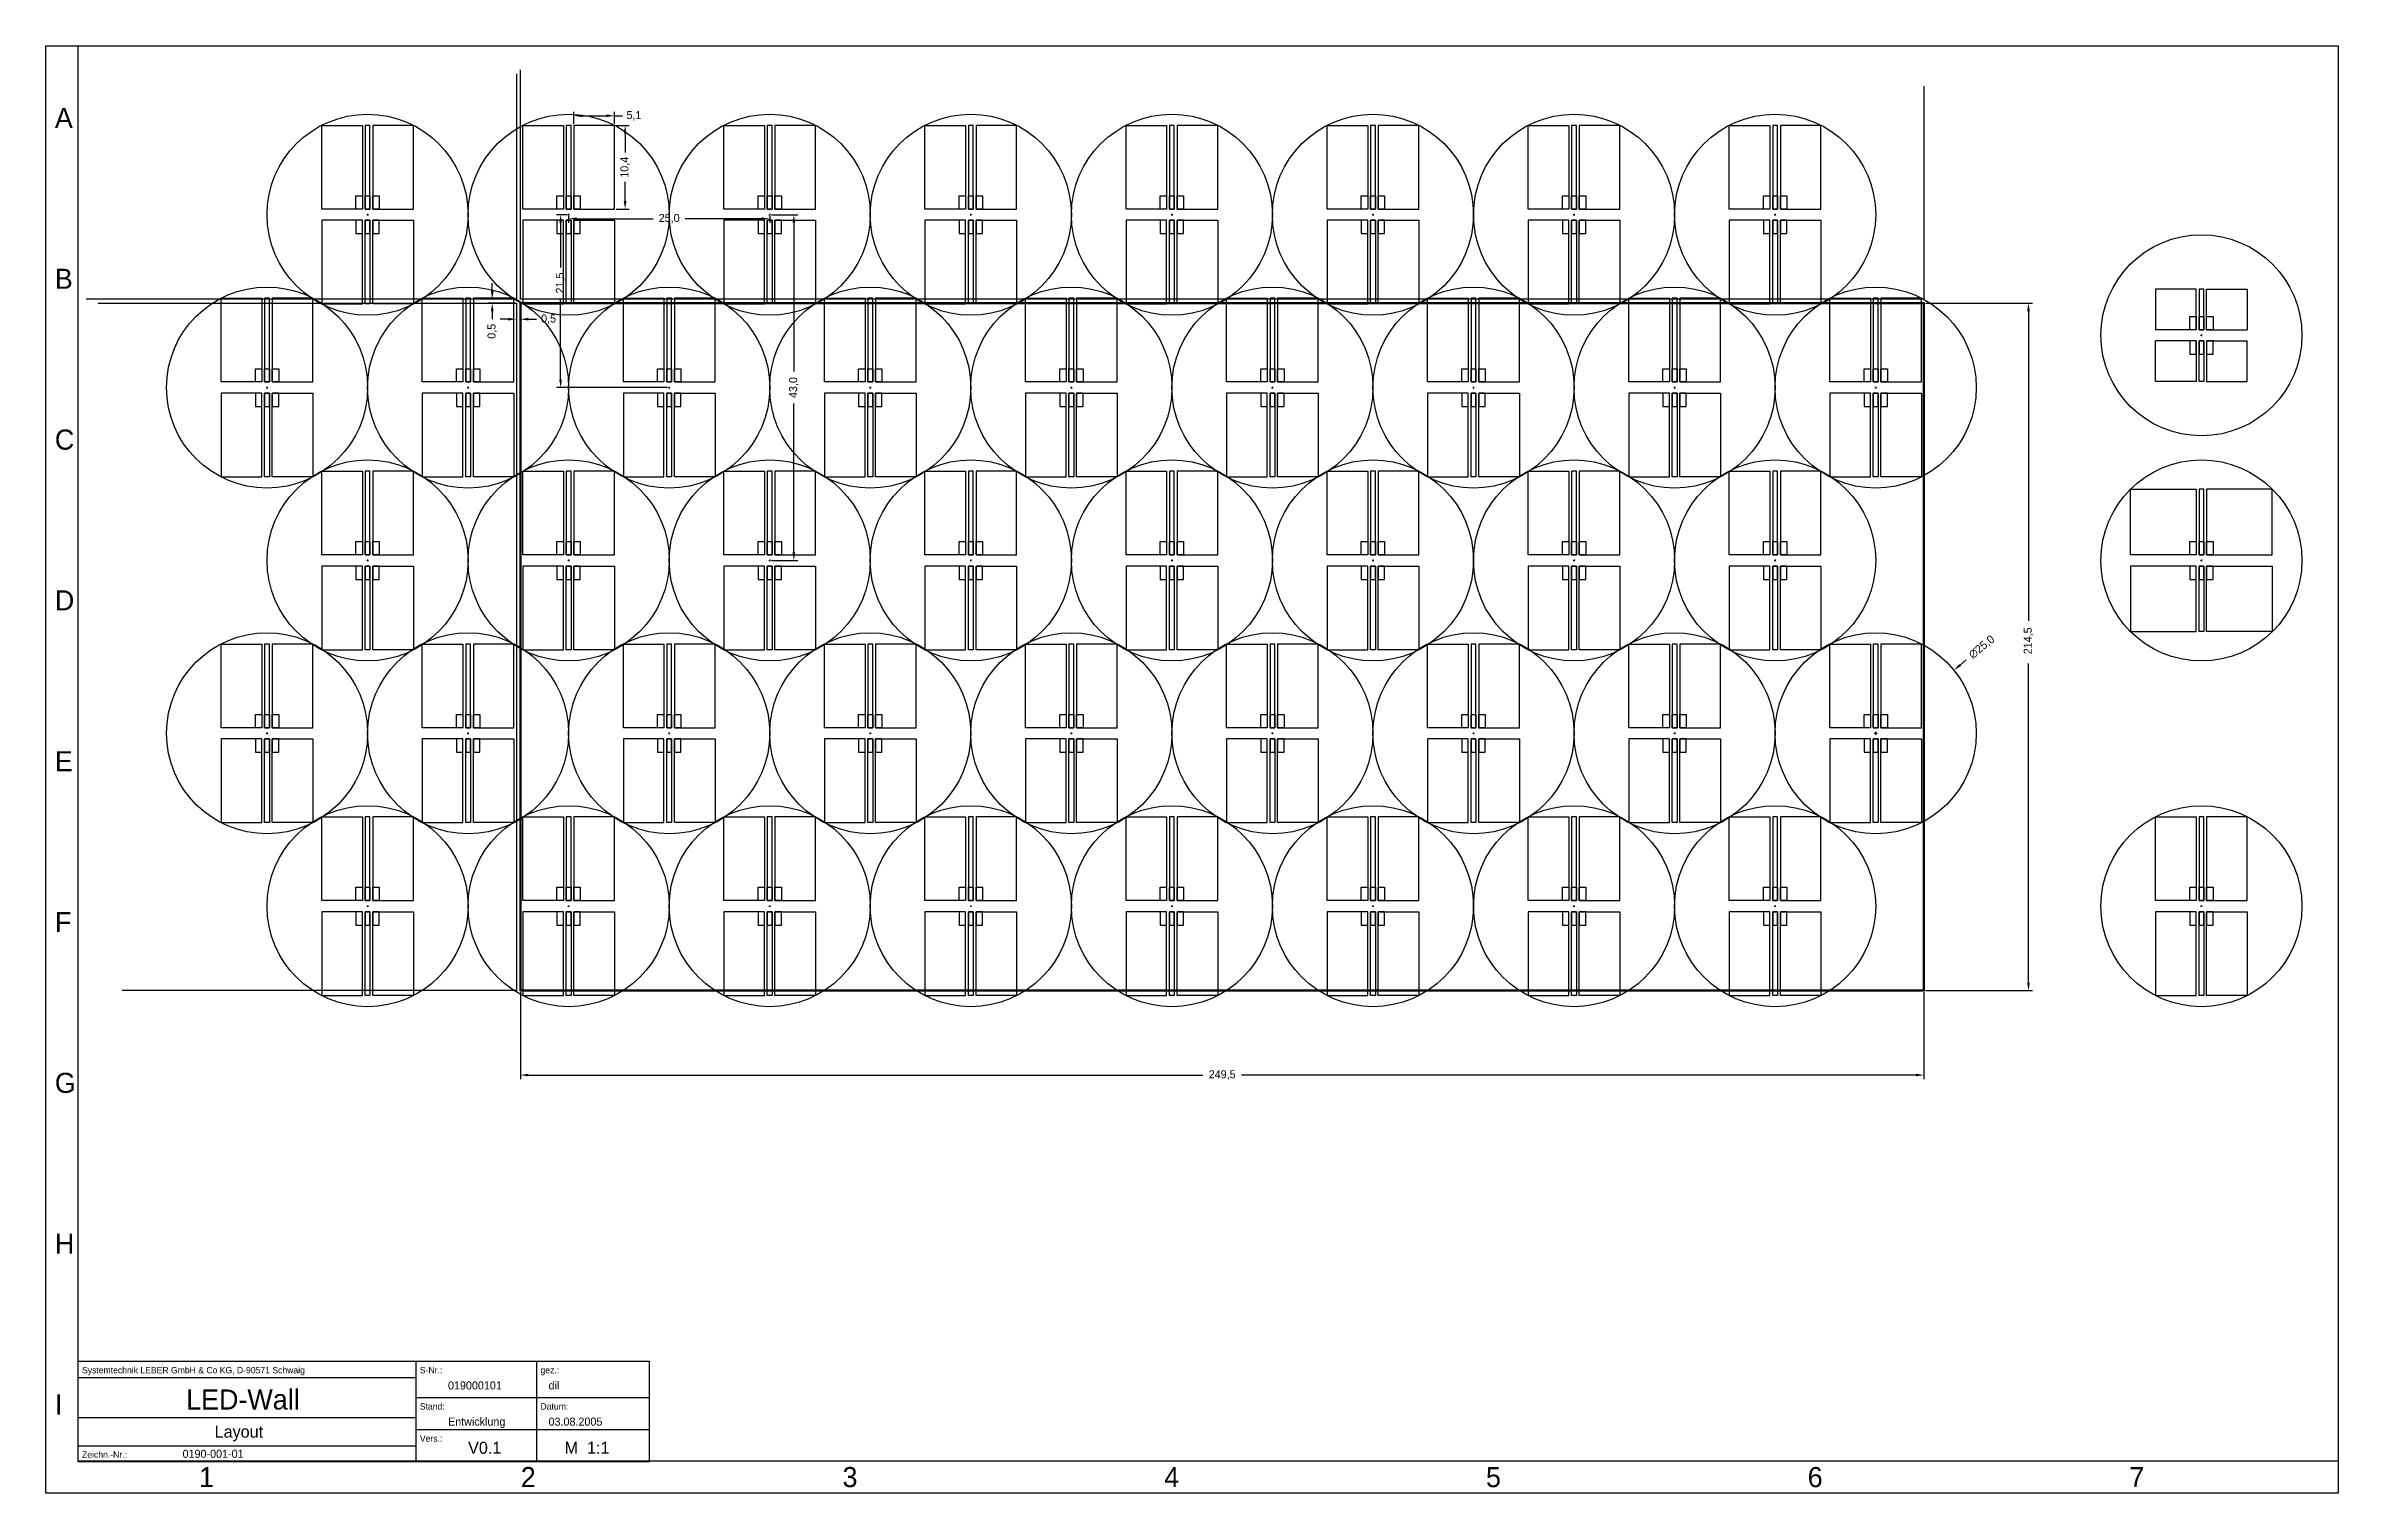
# Model space of a CAD drawing. Extents: x 1705 to 2425, y 722 to 1043.
# Drawn here: x 1704.6 to 1989.6, y 721.9 to 901.9 of the extents above; entities that cross this region are included whole.
import ezdxf
from ezdxf.enums import TextEntityAlignment as Align

# ---------------------------------------------------------------- set-up
doc = ezdxf.new("R2010")
doc.units = 0
doc.header["$LTSCALE"] = 0.2
doc.layers.get('Defpoints').update_dxf_attribs({"linetype": 'CONTINUOUS'})
for name, color, linetype in [('Bemassung', 5, 'CONTINUOUS'), ('Layout', 7, 'CONTINUOUS'), ('Platine', 6, 'CONTINUOUS'), ('RAHMEN', 5, 'CONTINUOUS')]:
    doc.layers.add(name, color=color, linetype=linetype)
doc.dimstyles.get("Standard").update_dxf_attribs({"dimtxt": 1, "dimasz": 1, "dimexe": 0.5, "dimexo": 0.2, "dimgap": 0.5, "dimtad": 0, "dimdec": 1, "dimzin": 0, "dimtxsty": 'Standard', "dimcen": 0.2, "dimadec": 1, "dimazin": 0, "dimtfac": 1, "dimtdec": 1, "dimtofl": 0, "dimtmove": 0, "dimatfit": 3, "dimfxl": 0, "dimtolj": 1, "dimtzin": 0, "dimarcsym": 0})

msp = doc.modelspace()

# ---------------------------------------------------------------- texts
at = {"layer": 'Bemassung', "insert": (1951.1, 827.9), "char_height": 1, "attachment_point": 5, "rotation": 90}
msp.add_mtext('214,5', dxfattribs=at)
at = {"layer": 'Bemassung', "insert": (1850.85, 773.9), "char_height": 1, "attachment_point": 5}
msp.add_mtext('249,5', dxfattribs=at)

# ---------------------------------------------------------------- blocks, each defined once
blk = doc.blocks.new('Schrift_N')
at = {"layer": 'RAHMEN'}
for p, q in [((41.87, 12.5), (41.87, 0)), ((56.87, 12.5), (56.87, 0)), ((-0.13, 10.5), (41.87, 10.5)), ((41.87, 8), (70.87, 8)), ((-0.13, 5.5), (41.87, 5.5)), ((41.87, 4), (70.87, 4)), ((-0.13, 2), (41.87, 2))]:
    blk.add_line(p, q, dxfattribs=at)
blk.add_lwpolyline([(-0.13, 12.5), (70.87, 12.5), (70.87, 0), (-0.13, 0)], close=True, dxfattribs=at)
for s, p in [('Systemtechnik LEBER GmbH & Co KG, D-90571 Schwaig', (0.37, 11)), ('S-Nr.:', (42.37, 11)), ('gez.:', (57.37, 11)), ('Stand:', (42.37, 6.5)), ('Datum:', (57.37, 6.5)), ('Vers.:', (42.37, 2.5)), ('Zeichn.-Nr.:', (0.37, 0.5))]:
    blk.add_text(s, height=0.8, dxfattribs=at).set_placement(p)
for tag, height, p in [('PROJEKT', 2.5, (20.37, 6.5)), ('BEZEICHNUNG', 1.5, (19.87, 3))]:
    blk.add_attdef(tag, text='', height=height, dxfattribs=at).set_placement(p, align=Align.CENTER)
for tag, p, height in [('SACHNUMMER', (45.87, 9), 1), ('BEARBEITER', (58.37, 9), 1), ('STAND', (45.87, 4.5), 1), ('DATUM', (58.37, 4.5), 1), ('ZEICHNG.-NR', (12.87, 0.5), 1), ('VERS', (48.37, 1), 1.5), ('MASST', (60.37, 1), 1.5)]:
    blk.add_attdef(tag, p, '', height=height, dxfattribs=at)
blk = doc.blocks.new('RAHMEN4Q')
at = {"layer": 'RAHMEN'}
for p, q in [((0, 180), (285, 180)), ((0, 0), (0, 180)), ((4, 4), (4, 180)), ((285, 180), (285, 0)), ((285, 4), (4, 4)), ((285, 0), (0, 0))]:
    blk.add_line(p, q, dxfattribs=at)
for s, p in [('A', (1.12, 169.78)), ('B', (1.12, 149.78)), ('C', (1.12, 129.78)), ('D', (1.12, 109.78)), ('E', (1.12, 89.78)), ('F', (1.12, 69.78)), ('G', (1.12, 49.78)), ('H', (1.12, 29.78)), ('I', (1.12, 9.78)), ('1', (19.05, 0.75)), ('2', (59.05, 0.75)), ('3', (99.05, 0.75)), ('4', (139.05, 0.75)), ('5', (179.05, 0.75)), ('6', (219.05, 0.75)), ('7', (259.05, 0.75))]:
    blk.add_text(s, height=2.5, dxfattribs=at).set_placement(p)
blk = doc.blocks.new('*D3')
at = {"layer": 'Bemassung', "color": 0, "lineweight": -2}
for p, q in [((1769.6, 880.7), (1769.6, 879.9)), ((1794.6, 880.7), (1794.6, 879.9)), ((1770.6, 880.4), (1780.1, 880.4)), ((1793.6, 880.4), (1784.1, 880.4))]:
    blk.add_line(p, q, dxfattribs=at)
at = {"layer": 'Bemassung', "color": 0}
for points in [[(1770.6, 880.57), (1770.6, 880.23), (1769.6, 880.4)], [(1793.6, 880.57), (1793.6, 880.23), (1794.6, 880.4)]]:
    blk.add_solid(points, dxfattribs=at)
at = {"layer": 'Defpoints', "color": 0}
for p in [(1769.6, 880.9), (1794.6, 880.9), (1794.6, 880.4)]:
    blk.add_point(p, dxfattribs=at)
at = {"layer": 'Bemassung', "color": 0, "insert": (1782.1, 880.4), "char_height": 1, "attachment_point": 5}
blk.add_mtext('\\A1;25,0', dxfattribs=at)
blk = doc.blocks.new('*D4')
at = {"layer": 'Bemassung', "color": 0, "lineweight": -2}
for p, q in [((1769.4, 880.9), (1768.1, 880.9)), ((1768.6, 879.9), (1768.6, 874.32)), ((1768.6, 860.4), (1768.6, 870.48)), ((1781.9, 859.4), (1768.1, 859.4))]:
    blk.add_line(p, q, dxfattribs=at)
at = {"layer": 'Bemassung', "color": 0}
for points in [[(1768.43, 879.9), (1768.77, 879.9), (1768.6, 880.9)], [(1768.43, 860.4), (1768.77, 860.4), (1768.6, 859.4)]]:
    blk.add_solid(points, dxfattribs=at)
at = {"layer": 'Defpoints', "color": 0}
for p in [(1769.6, 880.9), (1768.6, 859.4), (1782.1, 859.4)]:
    blk.add_point(p, dxfattribs=at)
at = {"layer": 'Bemassung', "color": 0, "insert": (1768.6, 872.4), "char_height": 1, "attachment_point": 5, "rotation": 90}
blk.add_mtext('\\A1;21,5', dxfattribs=at)
blk = doc.blocks.new('*D5')
at = {"layer": 'Bemassung', "color": 0, "lineweight": -2}
for p, q in [((1775.5, 892), (1777.12, 892)), ((1776.62, 891), (1776.62, 888.63)), ((1776.62, 882.6), (1776.62, 884.97)), ((1775.5, 881.6), (1777.12, 881.6))]:
    blk.add_line(p, q, dxfattribs=at)
at = {"layer": 'Bemassung', "color": 0}
for points in [[(1776.45, 891), (1776.79, 891), (1776.62, 892)], [(1776.45, 882.6), (1776.79, 882.6), (1776.62, 881.6)]]:
    blk.add_solid(points, dxfattribs=at)
at = {"layer": 'Defpoints', "color": 0}
for p in [(1775.3, 892), (1776.62, 892), (1775.3, 881.6)]:
    blk.add_point(p, dxfattribs=at)
at = {"layer": 'Bemassung', "color": 0, "insert": (1776.62, 886.8), "char_height": 1, "attachment_point": 5, "rotation": 90}
blk.add_mtext('\\A1;10,4', dxfattribs=at)
blk = doc.blocks.new('*D6')
at = {"layer": 'Bemassung', "color": 0, "lineweight": -2}
for p, q in [((1770.25, 892.2), (1770.25, 893.7)), ((1771.25, 893.2), (1774.3, 893.2)), ((1775.3, 892.2), (1775.3, 893.7)), ((1775.3, 893.2), (1776.3, 893.2))]:
    blk.add_line(p, q, dxfattribs=at)
at = {"layer": 'Bemassung', "color": 0}
for points in [[(1771.25, 893.37), (1771.25, 893.04), (1770.25, 893.2)], [(1774.3, 893.37), (1774.3, 893.04), (1775.3, 893.2)]]:
    blk.add_solid(points, dxfattribs=at)
at = {"layer": 'Defpoints', "color": 0}
for p in [(1775.3, 893.2), (1770.25, 892), (1775.3, 892)]:
    blk.add_point(p, dxfattribs=at)
at = {"layer": 'Bemassung', "color": 0, "insert": (1777.72, 893.2), "char_height": 1, "attachment_point": 5}
blk.add_mtext('\\A1;5,1', dxfattribs=at)
blk = doc.blocks.new('*D7')
at = {"layer": 'Bemassung', "color": 0, "lineweight": -2}
for p, q in [((1794.8, 880.9), (1798.1, 880.9)), ((1797.6, 879.9), (1797.6, 861.4)), ((1797.6, 838.9), (1797.6, 857.4)), ((1794.8, 837.9), (1798.1, 837.9))]:
    blk.add_line(p, q, dxfattribs=at)
at = {"layer": 'Bemassung', "color": 0}
for points in [[(1797.43, 879.9), (1797.77, 879.9), (1797.6, 880.9)], [(1797.43, 838.9), (1797.77, 838.9), (1797.6, 837.9)]]:
    blk.add_solid(points, dxfattribs=at)
at = {"layer": 'Defpoints', "color": 0}
for p in [(1794.6, 880.9), (1794.6, 837.9), (1797.6, 837.9)]:
    blk.add_point(p, dxfattribs=at)
at = {"layer": 'Bemassung', "color": 0, "insert": (1797.6, 859.4), "char_height": 1, "attachment_point": 5, "rotation": 90}
blk.add_mtext('\\A1;43,0', dxfattribs=at)
blk = doc.blocks.new('*D8')
at = {"layer": 'Bemassung', "color": 0, "lineweight": -2}
for p, q in [((1763.1, 869.7), (1763.1, 867.4)), ((1763.6, 869.7), (1763.6, 867.4)), ((1762.1, 867.9), (1761.1, 867.9)), ((1764.6, 867.9), (1765.6, 867.9))]:
    blk.add_line(p, q, dxfattribs=at)
at = {"layer": 'Bemassung', "color": 0}
for points in [[(1762.1, 868.07), (1762.1, 867.73), (1763.1, 867.9)], [(1764.6, 868.07), (1764.6, 867.73), (1763.6, 867.9)]]:
    blk.add_solid(points, dxfattribs=at)
at = {"layer": 'Defpoints', "color": 0}
for p in [(1763.1, 869.9), (1763.6, 869.9), (1763.6, 867.9)]:
    blk.add_point(p, dxfattribs=at)
at = {"layer": 'Bemassung', "color": 0, "insert": (1767.1, 867.9), "char_height": 1, "attachment_point": 5}
blk.add_mtext('\\A1;0,5', dxfattribs=at)
blk = doc.blocks.new('*D9')
at = {"layer": 'Bemassung', "color": 0, "lineweight": -2}
for p, q in [((1760.1, 871.4), (1760.1, 872.4)), ((1762.9, 870.4), (1759.6, 870.4)), ((1762.9, 869.9), (1759.6, 869.9)), ((1760.1, 868.9), (1760.1, 867.9))]:
    blk.add_line(p, q, dxfattribs=at)
at = {"layer": 'Bemassung', "color": 0}
for points in [[(1759.93, 871.4), (1760.27, 871.4), (1760.1, 870.4)], [(1759.93, 868.9), (1760.27, 868.9), (1760.1, 869.9)]]:
    blk.add_solid(points, dxfattribs=at)
at = {"layer": 'Defpoints', "color": 0}
for p in [(1760.1, 869.9), (1763.1, 870.4), (1763.1, 869.9)]:
    blk.add_point(p, dxfattribs=at)
at = {"layer": 'Bemassung', "color": 0, "insert": (1760.1, 866.4), "char_height": 1, "attachment_point": 5, "rotation": 90}
blk.add_mtext('\\A1;0,5', dxfattribs=at)
blk = doc.blocks.new('*D10')
at = {"layer": 'Bemassung', "color": 0, "lineweight": -2}
for p, q in [((1943.37, 825.52), (1942.59, 824.89)), ((1931.9, 816.4), (1932.3, 816.4)), ((1932.1, 816.2), (1932.1, 816.6))]:
    blk.add_line(p, q, dxfattribs=at)
at = {"layer": 'Bemassung', "color": 0}
blk.add_solid([(1942.49, 825.02), (1942.7, 824.76), (1941.82, 824.26)], dxfattribs=at)
at = {"layer": 'Defpoints', "color": 0}
for p in [(1941.82, 824.26), (1922.38, 808.54)]:
    blk.add_point(p, dxfattribs=at)
at = {"layer": 'Bemassung', "color": 0, "insert": (1945.31, 827.1), "char_height": 1, "attachment_point": 5, "rotation": 38.991}
blk.add_mtext('\\A1;∅25,0', dxfattribs=at)

# ---------------------------------------------------------------- dimensions: what is measured, and where the dimension line sits
at = {"layer": 'Bemassung', "color": 5}
for base, p1, p2, picture, middle in [((1775.3, 893.20334643), (1770.25, 892), (1775.3, 892), '*D6', (1777.71666667, 893.20334643)), ((1794.6, 880.4), (1769.6, 880.9), (1794.6, 880.9), '*D3', (1782.1, 880.4)), ((1763.6, 867.9), (1763.1, 869.9), (1763.6, 869.9), '*D8', (1767.1, 867.9))]:
    dim = msp.add_linear_dim(base=base, p1=p1, p2=p2, dimstyle='Standard', dxfattribs=at)
    dim.commit()
    dim.dimension.update_dxf_attribs({"geometry": picture, "text_midpoint": middle})
for base, p1, p2, picture, middle in [((1776.62, 892), (1775.3, 881.6), (1775.3, 892), '*D5', (1776.62, 886.8)), ((1797.6, 837.9), (1794.6, 880.9), (1794.6, 837.9), '*D7', (1797.6, 859.4)), ((1760.1, 869.9), (1763.1, 870.4), (1763.1, 869.9), '*D9', (1760.1, 866.4))]:
    dim = msp.add_linear_dim(base=base, p1=p1, p2=p2, angle=90, dimstyle='Standard', dxfattribs=at)
    dim.commit()
    dim.dimension.update_dxf_attribs({"geometry": picture, "text_midpoint": middle})
dim = msp.add_linear_dim(base=(1768.6, 859.4), p1=(1769.6, 880.9), p2=(1782.1, 859.4), angle=90, dimstyle='Standard', dxfattribs=at)
dim.commit()
dim.dimension.update_dxf_attribs({"geometry": '*D4', "text_midpoint": (1768.6, 872.4), "dimtype": 160})
dim = msp.add_diameter_dim_2p(p1=(1922.38, 808.54), p2=(1941.82, 824.26), dimstyle='Standard', dxfattribs=at)
dim.commit()
dim.dimension.update_dxf_attribs({"geometry": '*D10', "text_midpoint": (1945.31, 827.1)})

# ---------------------------------------------------------------- linework, layer by layer
at = {"layer": 'Bemassung'}
for p, q in [((1938.3, 869.9), (1951.6, 869.9)), ((1951.1, 868.9), (1951.1, 830.4)), ((1951.1, 785.4), (1951.1, 825.07)), ((1763.6, 784.2), (1763.6, 773.4)), ((1938.1, 784.2), (1938.1, 773.4)), ((1938.3, 784.4), (1951.6, 784.4)), ((1764.6, 773.9), (1848.43, 773.9)), ((1937.1, 773.9), (1853.27, 773.9))]:
    msp.add_line(p, q, dxfattribs=at)
for centre in [(1744.6, 880.9), (1769.6, 880.9), (1794.6, 880.9), (1819.6, 880.9), (1844.6, 880.9), (1869.6, 880.9), (1894.6, 880.9), (1919.6, 880.9), (1972.6, 865.9), (1732.1, 859.4), (1757.1, 859.4), (1782.1, 859.4), (1807.1, 859.4), (1832.1, 859.4), (1857.1, 859.4), (1882.1, 859.4), (1907.1, 859.4), (1932.1, 859.4), (1744.6, 837.9), (1769.6, 837.9), (1794.6, 837.9), (1819.6, 837.9), (1844.6, 837.9), (1869.6, 837.9), (1894.6, 837.9), (1919.6, 837.9), (1972.6, 837.9), (1732.1, 816.4), (1757.1, 816.4), (1782.1, 816.4), (1807.1, 816.4), (1832.1, 816.4), (1857.1, 816.4), (1882.1, 816.4), (1907.1, 816.4), (1932.1, 816.4), (1744.6, 794.9), (1769.6, 794.9), (1794.6, 794.9), (1819.6, 794.9), (1844.6, 794.9), (1869.6, 794.9), (1894.6, 794.9), (1919.6, 794.9), (1972.6, 794.9)]:
    msp.add_circle(centre, 12.5, dxfattribs=at)
for points in [[(1950.93, 868.9), (1951.27, 868.9), (1951.1, 869.9)], [(1950.93, 785.4), (1951.27, 785.4), (1951.1, 784.4)], [(1764.6, 774.07), (1764.6, 773.73), (1763.6, 773.9)], [(1937.1, 774.07), (1937.1, 773.73), (1938.1, 773.9)]]:
    msp.add_solid(points, dxfattribs=at)
at = {"layer": 'Layout'}
for p, q in [((1744.5, 880.9), (1744.7, 880.9)), ((1744.6, 881), (1744.6, 880.8)), ((1769.5, 880.9), (1769.7, 880.9)), ((1769.6, 881), (1769.6, 880.8)), ((1794.5, 880.9), (1794.7, 880.9)), ((1794.6, 881), (1794.6, 880.8)), ((1819.5, 880.9), (1819.7, 880.9)), ((1819.6, 881), (1819.6, 880.8)), ((1844.5, 880.9), (1844.7, 880.9)), ((1844.6, 881), (1844.6, 880.8)), ((1869.5, 880.9), (1869.7, 880.9)), ((1869.6, 881), (1869.6, 880.8)), ((1894.5, 880.9), (1894.7, 880.9)), ((1894.6, 881), (1894.6, 880.8)), ((1919.5, 880.9), (1919.7, 880.9)), ((1919.6, 881), (1919.6, 880.8)), ((1971.95, 871.65), (1966.9, 871.65)), ((1966.9, 871.65), (1966.9, 866.6)), ((1971.95, 866.6), (1971.95, 871.65)), ((1973.25, 866.6), (1973.25, 871.65)), ((1973.25, 871.65), (1978.3, 871.65)), ((1978.3, 871.65), (1978.3, 866.6)), ((1971.95, 866.6), (1966.9, 866.6)), ((1973.25, 866.6), (1978.3, 866.6)), ((1971.95, 865.2), (1966.9, 865.2)), ((1966.9, 860.15), (1966.9, 865.2)), ((1971.95, 865.2), (1971.95, 860.15)), ((1972.5, 865.9), (1972.7, 865.9)), ((1972.6, 866), (1972.6, 865.8)), ((1973.25, 865.2), (1978.3, 865.2)), ((1973.25, 865.2), (1973.25, 860.15)), ((1978.3, 860.15), (1978.3, 865.2)), ((1732, 859.4), (1732.2, 859.4)), ((1732.1, 859.5), (1732.1, 859.3)), ((1757, 859.4), (1757.2, 859.4)), ((1757.1, 859.5), (1757.1, 859.3)), ((1782, 859.4), (1782.2, 859.4)), ((1782.1, 859.5), (1782.1, 859.3)), ((1807, 859.4), (1807.2, 859.4)), ((1807.1, 859.5), (1807.1, 859.3)), ((1832, 859.4), (1832.2, 859.4)), ((1832.1, 859.5), (1832.1, 859.3)), ((1857, 859.4), (1857.2, 859.4)), ((1857.1, 859.5), (1857.1, 859.3)), ((1882, 859.4), (1882.2, 859.4)), ((1882.1, 859.5), (1882.1, 859.3)), ((1907, 859.4), (1907.2, 859.4)), ((1907.1, 859.5), (1907.1, 859.3)), ((1932, 859.4), (1932.2, 859.4)), ((1932.1, 859.5), (1932.1, 859.3)), ((1971.95, 860.15), (1966.9, 860.15)), ((1973.25, 860.15), (1978.3, 860.15)), ((1744.5, 837.9), (1744.7, 837.9)), ((1744.6, 838), (1744.6, 837.8)), ((1769.5, 837.9), (1769.7, 837.9)), ((1769.6, 838), (1769.6, 837.8)), ((1794.5, 837.9), (1794.7, 837.9)), ((1794.6, 838), (1794.6, 837.8)), ((1819.5, 837.9), (1819.7, 837.9)), ((1819.6, 838), (1819.6, 837.8)), ((1844.5, 837.9), (1844.7, 837.9)), ((1844.6, 838), (1844.6, 837.8)), ((1869.5, 837.9), (1869.7, 837.9)), ((1869.6, 838), (1869.6, 837.8)), ((1894.5, 837.9), (1894.7, 837.9)), ((1894.6, 838), (1894.6, 837.8)), ((1919.5, 837.9), (1919.7, 837.9)), ((1919.6, 838), (1919.6, 837.8)), ((1972.5, 837.9), (1972.7, 837.9)), ((1972.6, 838), (1972.6, 837.8)), ((1732, 816.4), (1732.2, 816.4)), ((1732.1, 816.5), (1732.1, 816.3)), ((1757, 816.4), (1757.2, 816.4)), ((1757.1, 816.5), (1757.1, 816.3)), ((1782, 816.4), (1782.2, 816.4)), ((1782.1, 816.5), (1782.1, 816.3)), ((1807, 816.4), (1807.2, 816.4)), ((1807.1, 816.5), (1807.1, 816.3)), ((1832, 816.4), (1832.2, 816.4)), ((1832.1, 816.5), (1832.1, 816.3)), ((1857, 816.4), (1857.2, 816.4)), ((1857.1, 816.5), (1857.1, 816.3)), ((1882, 816.4), (1882.2, 816.4)), ((1882.1, 816.5), (1882.1, 816.3)), ((1907, 816.4), (1907.2, 816.4)), ((1907.1, 816.5), (1907.1, 816.3)), ((1932, 816.4), (1932.2, 816.4)), ((1932.1, 816.5), (1932.1, 816.3)), ((1744.5, 794.9), (1744.7, 794.9)), ((1744.6, 795), (1744.6, 794.8)), ((1769.5, 794.9), (1769.7, 794.9)), ((1769.6, 795), (1769.6, 794.8)), ((1794.5, 794.9), (1794.7, 794.9)), ((1794.6, 795), (1794.6, 794.8)), ((1819.5, 794.9), (1819.7, 794.9)), ((1819.6, 795), (1819.6, 794.8)), ((1844.5, 794.9), (1844.7, 794.9)), ((1844.6, 795), (1844.6, 794.8)), ((1869.5, 794.9), (1869.7, 794.9)), ((1869.6, 795), (1869.6, 794.8)), ((1894.5, 794.9), (1894.7, 794.9)), ((1894.6, 795), (1894.6, 794.8)), ((1919.5, 794.9), (1919.7, 794.9)), ((1919.6, 795), (1919.6, 794.8)), ((1972.5, 794.9), (1972.7, 794.9)), ((1972.6, 795), (1972.6, 794.8))]:
    msp.add_line(p, q, dxfattribs=at)
for points in [[(1743.95, 881.6), (1738.9, 881.6), (1738.9, 892), (1743.95, 892)], [(1744.3, 881.6), (1744.9, 881.6), (1744.9, 892), (1744.3, 892)], [(1745.25, 881.6), (1750.3, 881.6), (1750.3, 892), (1745.25, 892)], [(1768.95, 881.6), (1763.9, 881.6), (1763.9, 892), (1768.95, 892)], [(1769.3, 881.6), (1769.9, 881.6), (1769.9, 892), (1769.3, 892)], [(1770.25, 881.6), (1775.3, 881.6), (1775.3, 892), (1770.25, 892)], [(1793.95, 881.6), (1788.9, 881.6), (1788.9, 892), (1793.95, 892)], [(1794.3, 881.6), (1794.9, 881.6), (1794.9, 892), (1794.3, 892)], [(1795.25, 881.6), (1800.3, 881.6), (1800.3, 892), (1795.25, 892)], [(1818.95, 881.6), (1813.9, 881.6), (1813.9, 892), (1818.95, 892)], [(1819.3, 881.6), (1819.9, 881.6), (1819.9, 892), (1819.3, 892)], [(1820.25, 881.6), (1825.3, 881.6), (1825.3, 892), (1820.25, 892)], [(1843.95, 881.6), (1838.9, 881.6), (1838.9, 892), (1843.95, 892)], [(1844.3, 881.6), (1844.9, 881.6), (1844.9, 892), (1844.3, 892)], [(1845.25, 881.6), (1850.3, 881.6), (1850.3, 892), (1845.25, 892)], [(1868.95, 881.6), (1863.9, 881.6), (1863.9, 892), (1868.95, 892)], [(1869.3, 881.6), (1869.9, 881.6), (1869.9, 892), (1869.3, 892)], [(1870.25, 881.6), (1875.3, 881.6), (1875.3, 892), (1870.25, 892)], [(1893.95, 881.6), (1888.9, 881.6), (1888.9, 892), (1893.95, 892)], [(1894.3, 881.6), (1894.9, 881.6), (1894.9, 892), (1894.3, 892)], [(1895.25, 881.6), (1900.3, 881.6), (1900.3, 892), (1895.25, 892)], [(1918.95, 881.6), (1913.9, 881.6), (1913.9, 892), (1918.95, 892)], [(1919.3, 881.6), (1919.9, 881.6), (1919.9, 892), (1919.3, 892)], [(1920.25, 881.6), (1925.3, 881.6), (1925.3, 892), (1920.25, 892)], [(1743.15, 883.25), (1743.95, 883.25), (1743.95, 881.6), (1743.15, 881.6)], [(1744.3, 883.25), (1744.9, 883.25), (1744.9, 881.6), (1744.3, 881.6)], [(1745.25, 883.25), (1746.05, 883.25), (1746.05, 881.6), (1745.25, 881.6)], [(1768.15, 883.25), (1768.95, 883.25), (1768.95, 881.6), (1768.15, 881.6)], [(1769.3, 883.25), (1769.9, 883.25), (1769.9, 881.6), (1769.3, 881.6)], [(1770.25, 883.25), (1771.05, 883.25), (1771.05, 881.6), (1770.25, 881.6)], [(1793.15, 883.25), (1793.95, 883.25), (1793.95, 881.6), (1793.15, 881.6)], [(1794.3, 883.25), (1794.9, 883.25), (1794.9, 881.6), (1794.3, 881.6)], [(1795.25, 883.25), (1796.05, 883.25), (1796.05, 881.6), (1795.25, 881.6)], [(1818.15, 883.25), (1818.95, 883.25), (1818.95, 881.6), (1818.15, 881.6)], [(1819.3, 883.25), (1819.9, 883.25), (1819.9, 881.6), (1819.3, 881.6)], [(1820.25, 883.25), (1821.05, 883.25), (1821.05, 881.6), (1820.25, 881.6)], [(1843.15, 883.25), (1843.95, 883.25), (1843.95, 881.6), (1843.15, 881.6)], [(1844.3, 883.25), (1844.9, 883.25), (1844.9, 881.6), (1844.3, 881.6)], [(1845.25, 883.25), (1846.05, 883.25), (1846.05, 881.6), (1845.25, 881.6)], [(1868.15, 883.25), (1868.95, 883.25), (1868.95, 881.6), (1868.15, 881.6)], [(1869.3, 883.25), (1869.9, 883.25), (1869.9, 881.6), (1869.3, 881.6)], [(1870.25, 883.25), (1871.05, 883.25), (1871.05, 881.6), (1870.25, 881.6)], [(1893.15, 883.25), (1893.95, 883.25), (1893.95, 881.6), (1893.15, 881.6)], [(1894.3, 883.25), (1894.9, 883.25), (1894.9, 881.6), (1894.3, 881.6)], [(1895.25, 883.25), (1896.05, 883.25), (1896.05, 881.6), (1895.25, 881.6)], [(1918.15, 883.25), (1918.95, 883.25), (1918.95, 881.6), (1918.15, 881.6)], [(1919.3, 883.25), (1919.9, 883.25), (1919.9, 881.6), (1919.3, 881.6)], [(1920.25, 883.25), (1921.05, 883.25), (1921.05, 881.6), (1920.25, 881.6)], [(1743.95, 880.2), (1738.9, 880.2), (1738.9, 869.8), (1743.95, 869.8)], [(1743.15, 878.55), (1743.95, 878.55), (1743.95, 880.2), (1743.15, 880.2)], [(1744.3, 878.55), (1744.9, 878.55), (1744.9, 880.2), (1744.3, 880.2)], [(1744.3, 880.2), (1744.9, 880.2), (1744.9, 869.8), (1744.3, 869.8)], [(1745.25, 878.55), (1746.05, 878.55), (1746.05, 880.2), (1745.25, 880.2)], [(1745.25, 880.2), (1750.3, 880.2), (1750.3, 869.8), (1745.25, 869.8)], [(1768.95, 880.2), (1763.9, 880.2), (1763.9, 869.8), (1768.95, 869.8)], [(1768.15, 878.55), (1768.95, 878.55), (1768.95, 880.2), (1768.15, 880.2)], [(1769.3, 878.55), (1769.9, 878.55), (1769.9, 880.2), (1769.3, 880.2)], [(1769.3, 880.2), (1769.9, 880.2), (1769.9, 869.8), (1769.3, 869.8)], [(1770.25, 878.55), (1771.05, 878.55), (1771.05, 880.2), (1770.25, 880.2)], [(1770.25, 880.2), (1775.3, 880.2), (1775.3, 869.8), (1770.25, 869.8)], [(1793.95, 880.2), (1788.9, 880.2), (1788.9, 869.8), (1793.95, 869.8)], [(1793.15, 878.55), (1793.95, 878.55), (1793.95, 880.2), (1793.15, 880.2)], [(1794.3, 878.55), (1794.9, 878.55), (1794.9, 880.2), (1794.3, 880.2)], [(1794.3, 880.2), (1794.9, 880.2), (1794.9, 869.8), (1794.3, 869.8)], [(1795.25, 878.55), (1796.05, 878.55), (1796.05, 880.2), (1795.25, 880.2)], [(1795.25, 880.2), (1800.3, 880.2), (1800.3, 869.8), (1795.25, 869.8)], [(1818.95, 880.2), (1813.9, 880.2), (1813.9, 869.8), (1818.95, 869.8)], [(1818.15, 878.55), (1818.95, 878.55), (1818.95, 880.2), (1818.15, 880.2)], [(1819.3, 878.55), (1819.9, 878.55), (1819.9, 880.2), (1819.3, 880.2)], [(1819.3, 880.2), (1819.9, 880.2), (1819.9, 869.8), (1819.3, 869.8)], [(1820.25, 878.55), (1821.05, 878.55), (1821.05, 880.2), (1820.25, 880.2)], [(1820.25, 880.2), (1825.3, 880.2), (1825.3, 869.8), (1820.25, 869.8)], [(1843.95, 880.2), (1838.9, 880.2), (1838.9, 869.8), (1843.95, 869.8)], [(1843.15, 878.55), (1843.95, 878.55), (1843.95, 880.2), (1843.15, 880.2)], [(1844.3, 878.55), (1844.9, 878.55), (1844.9, 880.2), (1844.3, 880.2)], [(1844.3, 880.2), (1844.9, 880.2), (1844.9, 869.8), (1844.3, 869.8)], [(1845.25, 878.55), (1846.05, 878.55), (1846.05, 880.2), (1845.25, 880.2)], [(1845.25, 880.2), (1850.3, 880.2), (1850.3, 869.8), (1845.25, 869.8)], [(1868.95, 880.2), (1863.9, 880.2), (1863.9, 869.8), (1868.95, 869.8)], [(1868.15, 878.55), (1868.95, 878.55), (1868.95, 880.2), (1868.15, 880.2)], [(1869.3, 878.55), (1869.9, 878.55), (1869.9, 880.2), (1869.3, 880.2)], [(1869.3, 880.2), (1869.9, 880.2), (1869.9, 869.8), (1869.3, 869.8)], [(1870.25, 878.55), (1871.05, 878.55), (1871.05, 880.2), (1870.25, 880.2)], [(1870.25, 880.2), (1875.3, 880.2), (1875.3, 869.8), (1870.25, 869.8)], [(1893.95, 880.2), (1888.9, 880.2), (1888.9, 869.8), (1893.95, 869.8)], [(1893.15, 878.55), (1893.95, 878.55), (1893.95, 880.2), (1893.15, 880.2)], [(1894.3, 878.55), (1894.9, 878.55), (1894.9, 880.2), (1894.3, 880.2)], [(1894.3, 880.2), (1894.9, 880.2), (1894.9, 869.8), (1894.3, 869.8)], [(1895.25, 878.55), (1896.05, 878.55), (1896.05, 880.2), (1895.25, 880.2)], [(1895.25, 880.2), (1900.3, 880.2), (1900.3, 869.8), (1895.25, 869.8)], [(1918.95, 880.2), (1913.9, 880.2), (1913.9, 869.8), (1918.95, 869.8)], [(1918.15, 878.55), (1918.95, 878.55), (1918.95, 880.2), (1918.15, 880.2)], [(1919.3, 878.55), (1919.9, 878.55), (1919.9, 880.2), (1919.3, 880.2)], [(1919.3, 880.2), (1919.9, 880.2), (1919.9, 869.8), (1919.3, 869.8)], [(1920.25, 878.55), (1921.05, 878.55), (1921.05, 880.2), (1920.25, 880.2)], [(1920.25, 880.2), (1925.3, 880.2), (1925.3, 869.8), (1920.25, 869.8)], [(1731.45, 860.1), (1726.4, 860.1), (1726.4, 870.5), (1731.45, 870.5)], [(1731.8, 860.1), (1732.4, 860.1), (1732.4, 870.5), (1731.8, 870.5)], [(1732.75, 860.1), (1737.8, 860.1), (1737.8, 870.5), (1732.75, 870.5)], [(1756.45, 860.1), (1751.4, 860.1), (1751.4, 870.5), (1756.45, 870.5)], [(1756.8, 860.1), (1757.4, 860.1), (1757.4, 870.5), (1756.8, 870.5)], [(1757.75, 860.1), (1762.8, 860.1), (1762.8, 870.5), (1757.75, 870.5)], [(1781.45, 860.1), (1776.4, 860.1), (1776.4, 870.5), (1781.45, 870.5)], [(1781.8, 860.1), (1782.4, 860.1), (1782.4, 870.5), (1781.8, 870.5)], [(1782.75, 860.1), (1787.8, 860.1), (1787.8, 870.5), (1782.75, 870.5)], [(1806.45, 860.1), (1801.4, 860.1), (1801.4, 870.5), (1806.45, 870.5)], [(1806.8, 860.1), (1807.4, 860.1), (1807.4, 870.5), (1806.8, 870.5)], [(1807.75, 860.1), (1812.8, 860.1), (1812.8, 870.5), (1807.75, 870.5)], [(1831.45, 860.1), (1826.4, 860.1), (1826.4, 870.5), (1831.45, 870.5)], [(1831.8, 860.1), (1832.4, 860.1), (1832.4, 870.5), (1831.8, 870.5)], [(1832.75, 860.1), (1837.8, 860.1), (1837.8, 870.5), (1832.75, 870.5)], [(1856.45, 860.1), (1851.4, 860.1), (1851.4, 870.5), (1856.45, 870.5)], [(1856.8, 860.1), (1857.4, 860.1), (1857.4, 870.5), (1856.8, 870.5)], [(1857.75, 860.1), (1862.8, 860.1), (1862.8, 870.5), (1857.75, 870.5)], [(1881.45, 860.1), (1876.4, 860.1), (1876.4, 870.5), (1881.45, 870.5)], [(1881.8, 860.1), (1882.4, 860.1), (1882.4, 870.5), (1881.8, 870.5)], [(1882.75, 860.1), (1887.8, 860.1), (1887.8, 870.5), (1882.75, 870.5)], [(1906.45, 860.1), (1901.4, 860.1), (1901.4, 870.5), (1906.45, 870.5)], [(1906.8, 860.1), (1907.4, 860.1), (1907.4, 870.5), (1906.8, 870.5)], [(1907.75, 860.1), (1912.8, 860.1), (1912.8, 870.5), (1907.75, 870.5)], [(1931.45, 860.1), (1926.4, 860.1), (1926.4, 870.5), (1931.45, 870.5)], [(1931.8, 860.1), (1932.4, 860.1), (1932.4, 870.5), (1931.8, 870.5)], [(1932.75, 860.1), (1937.8, 860.1), (1937.8, 870.5), (1932.75, 870.5)], [(1972.3, 866.6), (1972.9, 866.6), (1972.9, 871.65), (1972.3, 871.65)], [(1971.15, 868.25), (1971.95, 868.25), (1971.95, 866.6), (1971.15, 866.6)], [(1972.3, 868.25), (1972.9, 868.25), (1972.9, 866.6), (1972.3, 866.6)], [(1973.25, 868.25), (1974.05, 868.25), (1974.05, 866.6), (1973.25, 866.6)], [(1971.15, 863.55), (1971.95, 863.55), (1971.95, 865.2), (1971.15, 865.2)], [(1972.3, 863.55), (1972.9, 863.55), (1972.9, 865.2), (1972.3, 865.2)], [(1972.3, 865.2), (1972.9, 865.2), (1972.9, 860.15), (1972.3, 860.15)], [(1973.25, 863.55), (1974.05, 863.55), (1974.05, 865.2), (1973.25, 865.2)], [(1730.65, 861.75), (1731.45, 861.75), (1731.45, 860.1), (1730.65, 860.1)], [(1731.8, 861.75), (1732.4, 861.75), (1732.4, 860.1), (1731.8, 860.1)], [(1732.75, 861.75), (1733.55, 861.75), (1733.55, 860.1), (1732.75, 860.1)], [(1755.65, 861.75), (1756.45, 861.75), (1756.45, 860.1), (1755.65, 860.1)], [(1756.8, 861.75), (1757.4, 861.75), (1757.4, 860.1), (1756.8, 860.1)], [(1757.75, 861.75), (1758.55, 861.75), (1758.55, 860.1), (1757.75, 860.1)], [(1780.65, 861.75), (1781.45, 861.75), (1781.45, 860.1), (1780.65, 860.1)], [(1781.8, 861.75), (1782.4, 861.75), (1782.4, 860.1), (1781.8, 860.1)], [(1782.75, 861.75), (1783.55, 861.75), (1783.55, 860.1), (1782.75, 860.1)], [(1805.65, 861.75), (1806.45, 861.75), (1806.45, 860.1), (1805.65, 860.1)], [(1806.8, 861.75), (1807.4, 861.75), (1807.4, 860.1), (1806.8, 860.1)], [(1807.75, 861.75), (1808.55, 861.75), (1808.55, 860.1), (1807.75, 860.1)], [(1830.65, 861.75), (1831.45, 861.75), (1831.45, 860.1), (1830.65, 860.1)], [(1831.8, 861.75), (1832.4, 861.75), (1832.4, 860.1), (1831.8, 860.1)], [(1832.75, 861.75), (1833.55, 861.75), (1833.55, 860.1), (1832.75, 860.1)], [(1855.65, 861.75), (1856.45, 861.75), (1856.45, 860.1), (1855.65, 860.1)], [(1856.8, 861.75), (1857.4, 861.75), (1857.4, 860.1), (1856.8, 860.1)], [(1857.75, 861.75), (1858.55, 861.75), (1858.55, 860.1), (1857.75, 860.1)], [(1880.65, 861.75), (1881.45, 861.75), (1881.45, 860.1), (1880.65, 860.1)], [(1881.8, 861.75), (1882.4, 861.75), (1882.4, 860.1), (1881.8, 860.1)], [(1882.75, 861.75), (1883.55, 861.75), (1883.55, 860.1), (1882.75, 860.1)], [(1905.65, 861.75), (1906.45, 861.75), (1906.45, 860.1), (1905.65, 860.1)], [(1906.8, 861.75), (1907.4, 861.75), (1907.4, 860.1), (1906.8, 860.1)], [(1907.75, 861.75), (1908.55, 861.75), (1908.55, 860.1), (1907.75, 860.1)], [(1930.65, 861.75), (1931.45, 861.75), (1931.45, 860.1), (1930.65, 860.1)], [(1931.8, 861.75), (1932.4, 861.75), (1932.4, 860.1), (1931.8, 860.1)], [(1932.75, 861.75), (1933.55, 861.75), (1933.55, 860.1), (1932.75, 860.1)], [(1731.45, 858.7), (1726.4, 858.7), (1726.4, 848.3), (1731.45, 848.3)], [(1730.65, 857.05), (1731.45, 857.05), (1731.45, 858.7), (1730.65, 858.7)], [(1731.8, 857.05), (1732.4, 857.05), (1732.4, 858.7), (1731.8, 858.7)], [(1731.8, 858.7), (1732.4, 858.7), (1732.4, 848.3), (1731.8, 848.3)], [(1732.75, 857.05), (1733.55, 857.05), (1733.55, 858.7), (1732.75, 858.7)], [(1732.75, 858.7), (1737.8, 858.7), (1737.8, 848.3), (1732.75, 848.3)], [(1756.45, 858.7), (1751.4, 858.7), (1751.4, 848.3), (1756.45, 848.3)], [(1755.65, 857.05), (1756.45, 857.05), (1756.45, 858.7), (1755.65, 858.7)], [(1756.8, 857.05), (1757.4, 857.05), (1757.4, 858.7), (1756.8, 858.7)], [(1756.8, 858.7), (1757.4, 858.7), (1757.4, 848.3), (1756.8, 848.3)], [(1757.75, 857.05), (1758.55, 857.05), (1758.55, 858.7), (1757.75, 858.7)], [(1757.75, 858.7), (1762.8, 858.7), (1762.8, 848.3), (1757.75, 848.3)], [(1781.45, 858.7), (1776.4, 858.7), (1776.4, 848.3), (1781.45, 848.3)], [(1780.65, 857.05), (1781.45, 857.05), (1781.45, 858.7), (1780.65, 858.7)], [(1781.8, 857.05), (1782.4, 857.05), (1782.4, 858.7), (1781.8, 858.7)], [(1781.8, 858.7), (1782.4, 858.7), (1782.4, 848.3), (1781.8, 848.3)], [(1782.75, 857.05), (1783.55, 857.05), (1783.55, 858.7), (1782.75, 858.7)], [(1782.75, 858.7), (1787.8, 858.7), (1787.8, 848.3), (1782.75, 848.3)], [(1806.45, 858.7), (1801.4, 858.7), (1801.4, 848.3), (1806.45, 848.3)], [(1805.65, 857.05), (1806.45, 857.05), (1806.45, 858.7), (1805.65, 858.7)], [(1806.8, 857.05), (1807.4, 857.05), (1807.4, 858.7), (1806.8, 858.7)], [(1806.8, 858.7), (1807.4, 858.7), (1807.4, 848.3), (1806.8, 848.3)], [(1807.75, 857.05), (1808.55, 857.05), (1808.55, 858.7), (1807.75, 858.7)], [(1807.75, 858.7), (1812.8, 858.7), (1812.8, 848.3), (1807.75, 848.3)], [(1831.45, 858.7), (1826.4, 858.7), (1826.4, 848.3), (1831.45, 848.3)], [(1830.65, 857.05), (1831.45, 857.05), (1831.45, 858.7), (1830.65, 858.7)], [(1831.8, 857.05), (1832.4, 857.05), (1832.4, 858.7), (1831.8, 858.7)], [(1831.8, 858.7), (1832.4, 858.7), (1832.4, 848.3), (1831.8, 848.3)], [(1832.75, 857.05), (1833.55, 857.05), (1833.55, 858.7), (1832.75, 858.7)], [(1832.75, 858.7), (1837.8, 858.7), (1837.8, 848.3), (1832.75, 848.3)], [(1856.45, 858.7), (1851.4, 858.7), (1851.4, 848.3), (1856.45, 848.3)], [(1855.65, 857.05), (1856.45, 857.05), (1856.45, 858.7), (1855.65, 858.7)], [(1856.8, 857.05), (1857.4, 857.05), (1857.4, 858.7), (1856.8, 858.7)], [(1856.8, 858.7), (1857.4, 858.7), (1857.4, 848.3), (1856.8, 848.3)], [(1857.75, 857.05), (1858.55, 857.05), (1858.55, 858.7), (1857.75, 858.7)], [(1857.75, 858.7), (1862.8, 858.7), (1862.8, 848.3), (1857.75, 848.3)], [(1881.45, 858.7), (1876.4, 858.7), (1876.4, 848.3), (1881.45, 848.3)], [(1880.65, 857.05), (1881.45, 857.05), (1881.45, 858.7), (1880.65, 858.7)], [(1881.8, 857.05), (1882.4, 857.05), (1882.4, 858.7), (1881.8, 858.7)], [(1881.8, 858.7), (1882.4, 858.7), (1882.4, 848.3), (1881.8, 848.3)], [(1882.75, 857.05), (1883.55, 857.05), (1883.55, 858.7), (1882.75, 858.7)], [(1882.75, 858.7), (1887.8, 858.7), (1887.8, 848.3), (1882.75, 848.3)], [(1906.45, 858.7), (1901.4, 858.7), (1901.4, 848.3), (1906.45, 848.3)], [(1905.65, 857.05), (1906.45, 857.05), (1906.45, 858.7), (1905.65, 858.7)], [(1906.8, 857.05), (1907.4, 857.05), (1907.4, 858.7), (1906.8, 858.7)], [(1906.8, 858.7), (1907.4, 858.7), (1907.4, 848.3), (1906.8, 848.3)], [(1907.75, 857.05), (1908.55, 857.05), (1908.55, 858.7), (1907.75, 858.7)], [(1907.75, 858.7), (1912.8, 858.7), (1912.8, 848.3), (1907.75, 848.3)], [(1931.45, 858.7), (1926.4, 858.7), (1926.4, 848.3), (1931.45, 848.3)], [(1930.65, 857.05), (1931.45, 857.05), (1931.45, 858.7), (1930.65, 858.7)], [(1931.8, 857.05), (1932.4, 857.05), (1932.4, 858.7), (1931.8, 858.7)], [(1931.8, 858.7), (1932.4, 858.7), (1932.4, 848.3), (1931.8, 848.3)], [(1932.75, 857.05), (1933.55, 857.05), (1933.55, 858.7), (1932.75, 858.7)], [(1932.75, 858.7), (1937.8, 858.7), (1937.8, 848.3), (1932.75, 848.3)], [(1743.95, 838.6), (1738.9, 838.6), (1738.9, 849), (1743.95, 849)], [(1744.3, 838.6), (1744.9, 838.6), (1744.9, 849), (1744.3, 849)], [(1745.25, 838.6), (1750.3, 838.6), (1750.3, 849), (1745.25, 849)], [(1768.95, 838.6), (1763.9, 838.6), (1763.9, 849), (1768.95, 849)], [(1769.3, 838.6), (1769.9, 838.6), (1769.9, 849), (1769.3, 849)], [(1770.25, 838.6), (1775.3, 838.6), (1775.3, 849), (1770.25, 849)], [(1793.95, 838.6), (1788.9, 838.6), (1788.9, 849), (1793.95, 849)], [(1794.3, 838.6), (1794.9, 838.6), (1794.9, 849), (1794.3, 849)], [(1795.25, 838.6), (1800.3, 838.6), (1800.3, 849), (1795.25, 849)], [(1818.95, 838.6), (1813.9, 838.6), (1813.9, 849), (1818.95, 849)], [(1819.3, 838.6), (1819.9, 838.6), (1819.9, 849), (1819.3, 849)], [(1820.25, 838.6), (1825.3, 838.6), (1825.3, 849), (1820.25, 849)], [(1843.95, 838.6), (1838.9, 838.6), (1838.9, 849), (1843.95, 849)], [(1844.3, 838.6), (1844.9, 838.6), (1844.9, 849), (1844.3, 849)], [(1845.25, 838.6), (1850.3, 838.6), (1850.3, 849), (1845.25, 849)], [(1868.95, 838.6), (1863.9, 838.6), (1863.9, 849), (1868.95, 849)], [(1869.3, 838.6), (1869.9, 838.6), (1869.9, 849), (1869.3, 849)], [(1870.25, 838.6), (1875.3, 838.6), (1875.3, 849), (1870.25, 849)], [(1893.95, 838.6), (1888.9, 838.6), (1888.9, 849), (1893.95, 849)], [(1894.3, 838.6), (1894.9, 838.6), (1894.9, 849), (1894.3, 849)], [(1895.25, 838.6), (1900.3, 838.6), (1900.3, 849), (1895.25, 849)], [(1918.95, 838.6), (1913.9, 838.6), (1913.9, 849), (1918.95, 849)], [(1919.3, 838.6), (1919.9, 838.6), (1919.9, 849), (1919.3, 849)], [(1920.25, 838.6), (1925.3, 838.6), (1925.3, 849), (1920.25, 849)], [(1971.95, 838.6), (1963.8, 838.6), (1963.8, 846.75), (1971.95, 846.75)], [(1972.3, 838.6), (1972.9, 838.6), (1972.9, 846.75), (1972.3, 846.75)], [(1973.25, 838.6), (1981.4, 838.6), (1981.4, 846.75), (1973.25, 846.75)], [(1743.15, 840.25), (1743.95, 840.25), (1743.95, 838.6), (1743.15, 838.6)], [(1744.3, 840.25), (1744.9, 840.25), (1744.9, 838.6), (1744.3, 838.6)], [(1745.25, 840.25), (1746.05, 840.25), (1746.05, 838.6), (1745.25, 838.6)], [(1768.15, 840.25), (1768.95, 840.25), (1768.95, 838.6), (1768.15, 838.6)], [(1769.3, 840.25), (1769.9, 840.25), (1769.9, 838.6), (1769.3, 838.6)], [(1770.25, 840.25), (1771.05, 840.25), (1771.05, 838.6), (1770.25, 838.6)], [(1793.15, 840.25), (1793.95, 840.25), (1793.95, 838.6), (1793.15, 838.6)], [(1794.3, 840.25), (1794.9, 840.25), (1794.9, 838.6), (1794.3, 838.6)], [(1795.25, 840.25), (1796.05, 840.25), (1796.05, 838.6), (1795.25, 838.6)], [(1818.15, 840.25), (1818.95, 840.25), (1818.95, 838.6), (1818.15, 838.6)], [(1819.3, 840.25), (1819.9, 840.25), (1819.9, 838.6), (1819.3, 838.6)], [(1820.25, 840.25), (1821.05, 840.25), (1821.05, 838.6), (1820.25, 838.6)], [(1843.15, 840.25), (1843.95, 840.25), (1843.95, 838.6), (1843.15, 838.6)], [(1844.3, 840.25), (1844.9, 840.25), (1844.9, 838.6), (1844.3, 838.6)], [(1845.25, 840.25), (1846.05, 840.25), (1846.05, 838.6), (1845.25, 838.6)], [(1868.15, 840.25), (1868.95, 840.25), (1868.95, 838.6), (1868.15, 838.6)], [(1869.3, 840.25), (1869.9, 840.25), (1869.9, 838.6), (1869.3, 838.6)], [(1870.25, 840.25), (1871.05, 840.25), (1871.05, 838.6), (1870.25, 838.6)], [(1893.15, 840.25), (1893.95, 840.25), (1893.95, 838.6), (1893.15, 838.6)], [(1894.3, 840.25), (1894.9, 840.25), (1894.9, 838.6), (1894.3, 838.6)], [(1895.25, 840.25), (1896.05, 840.25), (1896.05, 838.6), (1895.25, 838.6)], [(1918.15, 840.25), (1918.95, 840.25), (1918.95, 838.6), (1918.15, 838.6)], [(1919.3, 840.25), (1919.9, 840.25), (1919.9, 838.6), (1919.3, 838.6)], [(1920.25, 840.25), (1921.05, 840.25), (1921.05, 838.6), (1920.25, 838.6)], [(1971.15, 840.25), (1971.95, 840.25), (1971.95, 838.6), (1971.15, 838.6)], [(1972.3, 840.25), (1972.9, 840.25), (1972.9, 838.6), (1972.3, 838.6)], [(1973.25, 840.25), (1974.05, 840.25), (1974.05, 838.6), (1973.25, 838.6)], [(1743.95, 837.2), (1738.9, 837.2), (1738.9, 826.8), (1743.95, 826.8)], [(1743.15, 835.55), (1743.95, 835.55), (1743.95, 837.2), (1743.15, 837.2)], [(1744.3, 835.55), (1744.9, 835.55), (1744.9, 837.2), (1744.3, 837.2)], [(1744.3, 837.2), (1744.9, 837.2), (1744.9, 826.8), (1744.3, 826.8)], [(1745.25, 835.55), (1746.05, 835.55), (1746.05, 837.2), (1745.25, 837.2)], [(1745.25, 837.2), (1750.3, 837.2), (1750.3, 826.8), (1745.25, 826.8)], [(1768.95, 837.2), (1763.9, 837.2), (1763.9, 826.8), (1768.95, 826.8)], [(1768.15, 835.55), (1768.95, 835.55), (1768.95, 837.2), (1768.15, 837.2)], [(1769.3, 835.55), (1769.9, 835.55), (1769.9, 837.2), (1769.3, 837.2)], [(1769.3, 837.2), (1769.9, 837.2), (1769.9, 826.8), (1769.3, 826.8)], [(1770.25, 835.55), (1771.05, 835.55), (1771.05, 837.2), (1770.25, 837.2)], [(1770.25, 837.2), (1775.3, 837.2), (1775.3, 826.8), (1770.25, 826.8)], [(1793.95, 837.2), (1788.9, 837.2), (1788.9, 826.8), (1793.95, 826.8)], [(1793.15, 835.55), (1793.95, 835.55), (1793.95, 837.2), (1793.15, 837.2)], [(1794.3, 835.55), (1794.9, 835.55), (1794.9, 837.2), (1794.3, 837.2)], [(1794.3, 837.2), (1794.9, 837.2), (1794.9, 826.8), (1794.3, 826.8)], [(1795.25, 835.55), (1796.05, 835.55), (1796.05, 837.2), (1795.25, 837.2)], [(1795.25, 837.2), (1800.3, 837.2), (1800.3, 826.8), (1795.25, 826.8)], [(1818.95, 837.2), (1813.9, 837.2), (1813.9, 826.8), (1818.95, 826.8)], [(1818.15, 835.55), (1818.95, 835.55), (1818.95, 837.2), (1818.15, 837.2)], [(1819.3, 835.55), (1819.9, 835.55), (1819.9, 837.2), (1819.3, 837.2)], [(1819.3, 837.2), (1819.9, 837.2), (1819.9, 826.8), (1819.3, 826.8)], [(1820.25, 835.55), (1821.05, 835.55), (1821.05, 837.2), (1820.25, 837.2)], [(1820.25, 837.2), (1825.3, 837.2), (1825.3, 826.8), (1820.25, 826.8)], [(1843.95, 837.2), (1838.9, 837.2), (1838.9, 826.8), (1843.95, 826.8)], [(1843.15, 835.55), (1843.95, 835.55), (1843.95, 837.2), (1843.15, 837.2)], [(1844.3, 835.55), (1844.9, 835.55), (1844.9, 837.2), (1844.3, 837.2)], [(1844.3, 837.2), (1844.9, 837.2), (1844.9, 826.8), (1844.3, 826.8)], [(1845.25, 835.55), (1846.05, 835.55), (1846.05, 837.2), (1845.25, 837.2)], [(1845.25, 837.2), (1850.3, 837.2), (1850.3, 826.8), (1845.25, 826.8)], [(1868.95, 837.2), (1863.9, 837.2), (1863.9, 826.8), (1868.95, 826.8)], [(1868.15, 835.55), (1868.95, 835.55), (1868.95, 837.2), (1868.15, 837.2)], [(1869.3, 835.55), (1869.9, 835.55), (1869.9, 837.2), (1869.3, 837.2)], [(1869.3, 837.2), (1869.9, 837.2), (1869.9, 826.8), (1869.3, 826.8)], [(1870.25, 835.55), (1871.05, 835.55), (1871.05, 837.2), (1870.25, 837.2)], [(1870.25, 837.2), (1875.3, 837.2), (1875.3, 826.8), (1870.25, 826.8)], [(1893.95, 837.2), (1888.9, 837.2), (1888.9, 826.8), (1893.95, 826.8)], [(1893.15, 835.55), (1893.95, 835.55), (1893.95, 837.2), (1893.15, 837.2)], [(1894.3, 835.55), (1894.9, 835.55), (1894.9, 837.2), (1894.3, 837.2)], [(1894.3, 837.2), (1894.9, 837.2), (1894.9, 826.8), (1894.3, 826.8)], [(1895.25, 835.55), (1896.05, 835.55), (1896.05, 837.2), (1895.25, 837.2)], [(1895.25, 837.2), (1900.3, 837.2), (1900.3, 826.8), (1895.25, 826.8)], [(1918.95, 837.2), (1913.9, 837.2), (1913.9, 826.8), (1918.95, 826.8)], [(1918.15, 835.55), (1918.95, 835.55), (1918.95, 837.2), (1918.15, 837.2)], [(1919.3, 835.55), (1919.9, 835.55), (1919.9, 837.2), (1919.3, 837.2)], [(1919.3, 837.2), (1919.9, 837.2), (1919.9, 826.8), (1919.3, 826.8)], [(1920.25, 835.55), (1921.05, 835.55), (1921.05, 837.2), (1920.25, 837.2)], [(1920.25, 837.2), (1925.3, 837.2), (1925.3, 826.8), (1920.25, 826.8)], [(1971.95, 837.2), (1963.8, 837.2), (1963.8, 829.05), (1971.95, 829.05)], [(1971.15, 835.55), (1971.95, 835.55), (1971.95, 837.2), (1971.15, 837.2)], [(1972.3, 835.55), (1972.9, 835.55), (1972.9, 837.2), (1972.3, 837.2)], [(1972.3, 837.2), (1972.9, 837.2), (1972.9, 829.05), (1972.3, 829.05)], [(1973.25, 835.55), (1974.05, 835.55), (1974.05, 837.2), (1973.25, 837.2)], [(1973.25, 837.2), (1981.4, 837.2), (1981.4, 829.05), (1973.25, 829.05)], [(1731.45, 817.1), (1726.4, 817.1), (1726.4, 827.5), (1731.45, 827.5)], [(1731.8, 817.1), (1732.4, 817.1), (1732.4, 827.5), (1731.8, 827.5)], [(1732.75, 817.1), (1737.8, 817.1), (1737.8, 827.5), (1732.75, 827.5)], [(1756.45, 817.1), (1751.4, 817.1), (1751.4, 827.5), (1756.45, 827.5)], [(1756.8, 817.1), (1757.4, 817.1), (1757.4, 827.5), (1756.8, 827.5)], [(1757.75, 817.1), (1762.8, 817.1), (1762.8, 827.5), (1757.75, 827.5)], [(1781.45, 817.1), (1776.4, 817.1), (1776.4, 827.5), (1781.45, 827.5)], [(1781.8, 817.1), (1782.4, 817.1), (1782.4, 827.5), (1781.8, 827.5)], [(1782.75, 817.1), (1787.8, 817.1), (1787.8, 827.5), (1782.75, 827.5)], [(1806.45, 817.1), (1801.4, 817.1), (1801.4, 827.5), (1806.45, 827.5)], [(1806.8, 817.1), (1807.4, 817.1), (1807.4, 827.5), (1806.8, 827.5)], [(1807.75, 817.1), (1812.8, 817.1), (1812.8, 827.5), (1807.75, 827.5)], [(1831.45, 817.1), (1826.4, 817.1), (1826.4, 827.5), (1831.45, 827.5)], [(1831.8, 817.1), (1832.4, 817.1), (1832.4, 827.5), (1831.8, 827.5)], [(1832.75, 817.1), (1837.8, 817.1), (1837.8, 827.5), (1832.75, 827.5)], [(1856.45, 817.1), (1851.4, 817.1), (1851.4, 827.5), (1856.45, 827.5)], [(1856.8, 817.1), (1857.4, 817.1), (1857.4, 827.5), (1856.8, 827.5)], [(1857.75, 817.1), (1862.8, 817.1), (1862.8, 827.5), (1857.75, 827.5)], [(1881.45, 817.1), (1876.4, 817.1), (1876.4, 827.5), (1881.45, 827.5)], [(1881.8, 817.1), (1882.4, 817.1), (1882.4, 827.5), (1881.8, 827.5)], [(1882.75, 817.1), (1887.8, 817.1), (1887.8, 827.5), (1882.75, 827.5)], [(1906.45, 817.1), (1901.4, 817.1), (1901.4, 827.5), (1906.45, 827.5)], [(1906.8, 817.1), (1907.4, 817.1), (1907.4, 827.5), (1906.8, 827.5)], [(1907.75, 817.1), (1912.8, 817.1), (1912.8, 827.5), (1907.75, 827.5)], [(1931.45, 817.1), (1926.4, 817.1), (1926.4, 827.5), (1931.45, 827.5)], [(1931.8, 817.1), (1932.4, 817.1), (1932.4, 827.5), (1931.8, 827.5)], [(1932.75, 817.1), (1937.8, 817.1), (1937.8, 827.5), (1932.75, 827.5)], [(1730.65, 818.75), (1731.45, 818.75), (1731.45, 817.1), (1730.65, 817.1)], [(1731.8, 818.75), (1732.4, 818.75), (1732.4, 817.1), (1731.8, 817.1)], [(1732.75, 818.75), (1733.55, 818.75), (1733.55, 817.1), (1732.75, 817.1)], [(1755.65, 818.75), (1756.45, 818.75), (1756.45, 817.1), (1755.65, 817.1)], [(1756.8, 818.75), (1757.4, 818.75), (1757.4, 817.1), (1756.8, 817.1)], [(1757.75, 818.75), (1758.55, 818.75), (1758.55, 817.1), (1757.75, 817.1)], [(1780.65, 818.75), (1781.45, 818.75), (1781.45, 817.1), (1780.65, 817.1)], [(1781.8, 818.75), (1782.4, 818.75), (1782.4, 817.1), (1781.8, 817.1)], [(1782.75, 818.75), (1783.55, 818.75), (1783.55, 817.1), (1782.75, 817.1)], [(1805.65, 818.75), (1806.45, 818.75), (1806.45, 817.1), (1805.65, 817.1)], [(1806.8, 818.75), (1807.4, 818.75), (1807.4, 817.1), (1806.8, 817.1)], [(1807.75, 818.75), (1808.55, 818.75), (1808.55, 817.1), (1807.75, 817.1)], [(1830.65, 818.75), (1831.45, 818.75), (1831.45, 817.1), (1830.65, 817.1)], [(1831.8, 818.75), (1832.4, 818.75), (1832.4, 817.1), (1831.8, 817.1)], [(1832.75, 818.75), (1833.55, 818.75), (1833.55, 817.1), (1832.75, 817.1)], [(1855.65, 818.75), (1856.45, 818.75), (1856.45, 817.1), (1855.65, 817.1)], [(1856.8, 818.75), (1857.4, 818.75), (1857.4, 817.1), (1856.8, 817.1)], [(1857.75, 818.75), (1858.55, 818.75), (1858.55, 817.1), (1857.75, 817.1)], [(1880.65, 818.75), (1881.45, 818.75), (1881.45, 817.1), (1880.65, 817.1)], [(1881.8, 818.75), (1882.4, 818.75), (1882.4, 817.1), (1881.8, 817.1)], [(1882.75, 818.75), (1883.55, 818.75), (1883.55, 817.1), (1882.75, 817.1)], [(1905.65, 818.75), (1906.45, 818.75), (1906.45, 817.1), (1905.65, 817.1)], [(1906.8, 818.75), (1907.4, 818.75), (1907.4, 817.1), (1906.8, 817.1)], [(1907.75, 818.75), (1908.55, 818.75), (1908.55, 817.1), (1907.75, 817.1)], [(1930.65, 818.75), (1931.45, 818.75), (1931.45, 817.1), (1930.65, 817.1)], [(1931.8, 818.75), (1932.4, 818.75), (1932.4, 817.1), (1931.8, 817.1)], [(1932.75, 818.75), (1933.55, 818.75), (1933.55, 817.1), (1932.75, 817.1)], [(1731.45, 815.7), (1726.4, 815.7), (1726.4, 805.3), (1731.45, 805.3)], [(1730.65, 814.05), (1731.45, 814.05), (1731.45, 815.7), (1730.65, 815.7)], [(1731.8, 814.05), (1732.4, 814.05), (1732.4, 815.7), (1731.8, 815.7)], [(1731.8, 815.7), (1732.4, 815.7), (1732.4, 805.3), (1731.8, 805.3)], [(1732.75, 814.05), (1733.55, 814.05), (1733.55, 815.7), (1732.75, 815.7)], [(1732.75, 815.7), (1737.8, 815.7), (1737.8, 805.3), (1732.75, 805.3)], [(1756.45, 815.7), (1751.4, 815.7), (1751.4, 805.3), (1756.45, 805.3)], [(1755.65, 814.05), (1756.45, 814.05), (1756.45, 815.7), (1755.65, 815.7)], [(1756.8, 814.05), (1757.4, 814.05), (1757.4, 815.7), (1756.8, 815.7)], [(1756.8, 815.7), (1757.4, 815.7), (1757.4, 805.3), (1756.8, 805.3)], [(1757.75, 814.05), (1758.55, 814.05), (1758.55, 815.7), (1757.75, 815.7)], [(1757.75, 815.7), (1762.8, 815.7), (1762.8, 805.3), (1757.75, 805.3)], [(1781.45, 815.7), (1776.4, 815.7), (1776.4, 805.3), (1781.45, 805.3)], [(1780.65, 814.05), (1781.45, 814.05), (1781.45, 815.7), (1780.65, 815.7)], [(1781.8, 814.05), (1782.4, 814.05), (1782.4, 815.7), (1781.8, 815.7)], [(1781.8, 815.7), (1782.4, 815.7), (1782.4, 805.3), (1781.8, 805.3)], [(1782.75, 814.05), (1783.55, 814.05), (1783.55, 815.7), (1782.75, 815.7)], [(1782.75, 815.7), (1787.8, 815.7), (1787.8, 805.3), (1782.75, 805.3)], [(1806.45, 815.7), (1801.4, 815.7), (1801.4, 805.3), (1806.45, 805.3)], [(1805.65, 814.05), (1806.45, 814.05), (1806.45, 815.7), (1805.65, 815.7)], [(1806.8, 814.05), (1807.4, 814.05), (1807.4, 815.7), (1806.8, 815.7)], [(1806.8, 815.7), (1807.4, 815.7), (1807.4, 805.3), (1806.8, 805.3)], [(1807.75, 814.05), (1808.55, 814.05), (1808.55, 815.7), (1807.75, 815.7)], [(1807.75, 815.7), (1812.8, 815.7), (1812.8, 805.3), (1807.75, 805.3)], [(1831.45, 815.7), (1826.4, 815.7), (1826.4, 805.3), (1831.45, 805.3)], [(1830.65, 814.05), (1831.45, 814.05), (1831.45, 815.7), (1830.65, 815.7)], [(1831.8, 814.05), (1832.4, 814.05), (1832.4, 815.7), (1831.8, 815.7)], [(1831.8, 815.7), (1832.4, 815.7), (1832.4, 805.3), (1831.8, 805.3)], [(1832.75, 814.05), (1833.55, 814.05), (1833.55, 815.7), (1832.75, 815.7)], [(1832.75, 815.7), (1837.8, 815.7), (1837.8, 805.3), (1832.75, 805.3)], [(1856.45, 815.7), (1851.4, 815.7), (1851.4, 805.3), (1856.45, 805.3)], [(1855.65, 814.05), (1856.45, 814.05), (1856.45, 815.7), (1855.65, 815.7)], [(1856.8, 814.05), (1857.4, 814.05), (1857.4, 815.7), (1856.8, 815.7)], [(1856.8, 815.7), (1857.4, 815.7), (1857.4, 805.3), (1856.8, 805.3)], [(1857.75, 814.05), (1858.55, 814.05), (1858.55, 815.7), (1857.75, 815.7)], [(1857.75, 815.7), (1862.8, 815.7), (1862.8, 805.3), (1857.75, 805.3)], [(1881.45, 815.7), (1876.4, 815.7), (1876.4, 805.3), (1881.45, 805.3)], [(1880.65, 814.05), (1881.45, 814.05), (1881.45, 815.7), (1880.65, 815.7)], [(1881.8, 814.05), (1882.4, 814.05), (1882.4, 815.7), (1881.8, 815.7)], [(1881.8, 815.7), (1882.4, 815.7), (1882.4, 805.3), (1881.8, 805.3)], [(1882.75, 814.05), (1883.55, 814.05), (1883.55, 815.7), (1882.75, 815.7)], [(1882.75, 815.7), (1887.8, 815.7), (1887.8, 805.3), (1882.75, 805.3)], [(1906.45, 815.7), (1901.4, 815.7), (1901.4, 805.3), (1906.45, 805.3)], [(1905.65, 814.05), (1906.45, 814.05), (1906.45, 815.7), (1905.65, 815.7)], [(1906.8, 814.05), (1907.4, 814.05), (1907.4, 815.7), (1906.8, 815.7)], [(1906.8, 815.7), (1907.4, 815.7), (1907.4, 805.3), (1906.8, 805.3)], [(1907.75, 814.05), (1908.55, 814.05), (1908.55, 815.7), (1907.75, 815.7)], [(1907.75, 815.7), (1912.8, 815.7), (1912.8, 805.3), (1907.75, 805.3)], [(1931.45, 815.7), (1926.4, 815.7), (1926.4, 805.3), (1931.45, 805.3)], [(1930.65, 814.05), (1931.45, 814.05), (1931.45, 815.7), (1930.65, 815.7)], [(1931.8, 814.05), (1932.4, 814.05), (1932.4, 815.7), (1931.8, 815.7)], [(1931.8, 815.7), (1932.4, 815.7), (1932.4, 805.3), (1931.8, 805.3)], [(1932.75, 814.05), (1933.55, 814.05), (1933.55, 815.7), (1932.75, 815.7)], [(1932.75, 815.7), (1937.8, 815.7), (1937.8, 805.3), (1932.75, 805.3)], [(1743.95, 795.6), (1738.9, 795.6), (1738.9, 806), (1743.95, 806)], [(1744.3, 795.6), (1744.9, 795.6), (1744.9, 806), (1744.3, 806)], [(1745.25, 795.6), (1750.3, 795.6), (1750.3, 806), (1745.25, 806)], [(1768.95, 795.6), (1763.9, 795.6), (1763.9, 806), (1768.95, 806)], [(1769.3, 795.6), (1769.9, 795.6), (1769.9, 806), (1769.3, 806)], [(1770.25, 795.6), (1775.3, 795.6), (1775.3, 806), (1770.25, 806)], [(1793.95, 795.6), (1788.9, 795.6), (1788.9, 806), (1793.95, 806)], [(1794.3, 795.6), (1794.9, 795.6), (1794.9, 806), (1794.3, 806)], [(1795.25, 795.6), (1800.3, 795.6), (1800.3, 806), (1795.25, 806)], [(1818.95, 795.6), (1813.9, 795.6), (1813.9, 806), (1818.95, 806)], [(1819.3, 795.6), (1819.9, 795.6), (1819.9, 806), (1819.3, 806)], [(1820.25, 795.6), (1825.3, 795.6), (1825.3, 806), (1820.25, 806)], [(1843.95, 795.6), (1838.9, 795.6), (1838.9, 806), (1843.95, 806)], [(1844.3, 795.6), (1844.9, 795.6), (1844.9, 806), (1844.3, 806)], [(1845.25, 795.6), (1850.3, 795.6), (1850.3, 806), (1845.25, 806)], [(1868.95, 795.6), (1863.9, 795.6), (1863.9, 806), (1868.95, 806)], [(1869.3, 795.6), (1869.9, 795.6), (1869.9, 806), (1869.3, 806)], [(1870.25, 795.6), (1875.3, 795.6), (1875.3, 806), (1870.25, 806)], [(1893.95, 795.6), (1888.9, 795.6), (1888.9, 806), (1893.95, 806)], [(1894.3, 795.6), (1894.9, 795.6), (1894.9, 806), (1894.3, 806)], [(1895.25, 795.6), (1900.3, 795.6), (1900.3, 806), (1895.25, 806)], [(1918.95, 795.6), (1913.9, 795.6), (1913.9, 806), (1918.95, 806)], [(1919.3, 795.6), (1919.9, 795.6), (1919.9, 806), (1919.3, 806)], [(1920.25, 795.6), (1925.3, 795.6), (1925.3, 806), (1920.25, 806)], [(1971.95, 795.6), (1966.9, 795.6), (1966.9, 806), (1971.95, 806)], [(1972.3, 795.6), (1972.9, 795.6), (1972.9, 806), (1972.3, 806)], [(1973.25, 795.6), (1978.3, 795.6), (1978.3, 806), (1973.25, 806)], [(1743.15, 797.25), (1743.95, 797.25), (1743.95, 795.6), (1743.15, 795.6)], [(1744.3, 797.25), (1744.9, 797.25), (1744.9, 795.6), (1744.3, 795.6)], [(1745.25, 797.25), (1746.05, 797.25), (1746.05, 795.6), (1745.25, 795.6)], [(1768.15, 797.25), (1768.95, 797.25), (1768.95, 795.6), (1768.15, 795.6)], [(1769.3, 797.25), (1769.9, 797.25), (1769.9, 795.6), (1769.3, 795.6)], [(1770.25, 797.25), (1771.05, 797.25), (1771.05, 795.6), (1770.25, 795.6)], [(1793.15, 797.25), (1793.95, 797.25), (1793.95, 795.6), (1793.15, 795.6)], [(1794.3, 797.25), (1794.9, 797.25), (1794.9, 795.6), (1794.3, 795.6)], [(1795.25, 797.25), (1796.05, 797.25), (1796.05, 795.6), (1795.25, 795.6)], [(1818.15, 797.25), (1818.95, 797.25), (1818.95, 795.6), (1818.15, 795.6)], [(1819.3, 797.25), (1819.9, 797.25), (1819.9, 795.6), (1819.3, 795.6)], [(1820.25, 797.25), (1821.05, 797.25), (1821.05, 795.6), (1820.25, 795.6)], [(1843.15, 797.25), (1843.95, 797.25), (1843.95, 795.6), (1843.15, 795.6)], [(1844.3, 797.25), (1844.9, 797.25), (1844.9, 795.6), (1844.3, 795.6)], [(1845.25, 797.25), (1846.05, 797.25), (1846.05, 795.6), (1845.25, 795.6)], [(1868.15, 797.25), (1868.95, 797.25), (1868.95, 795.6), (1868.15, 795.6)], [(1869.3, 797.25), (1869.9, 797.25), (1869.9, 795.6), (1869.3, 795.6)], [(1870.25, 797.25), (1871.05, 797.25), (1871.05, 795.6), (1870.25, 795.6)], [(1893.15, 797.25), (1893.95, 797.25), (1893.95, 795.6), (1893.15, 795.6)], [(1894.3, 797.25), (1894.9, 797.25), (1894.9, 795.6), (1894.3, 795.6)], [(1895.25, 797.25), (1896.05, 797.25), (1896.05, 795.6), (1895.25, 795.6)], [(1918.15, 797.25), (1918.95, 797.25), (1918.95, 795.6), (1918.15, 795.6)], [(1919.3, 797.25), (1919.9, 797.25), (1919.9, 795.6), (1919.3, 795.6)], [(1920.25, 797.25), (1921.05, 797.25), (1921.05, 795.6), (1920.25, 795.6)], [(1971.15, 797.25), (1971.95, 797.25), (1971.95, 795.6), (1971.15, 795.6)], [(1972.3, 797.25), (1972.9, 797.25), (1972.9, 795.6), (1972.3, 795.6)], [(1973.25, 797.25), (1974.05, 797.25), (1974.05, 795.6), (1973.25, 795.6)], [(1743.95, 794.2), (1738.9, 794.2), (1738.9, 783.8), (1743.95, 783.8)], [(1743.15, 792.55), (1743.95, 792.55), (1743.95, 794.2), (1743.15, 794.2)], [(1744.3, 792.55), (1744.9, 792.55), (1744.9, 794.2), (1744.3, 794.2)], [(1744.3, 794.2), (1744.9, 794.2), (1744.9, 783.8), (1744.3, 783.8)], [(1745.25, 792.55), (1746.05, 792.55), (1746.05, 794.2), (1745.25, 794.2)], [(1745.25, 794.2), (1750.3, 794.2), (1750.3, 783.8), (1745.25, 783.8)], [(1768.95, 794.2), (1763.9, 794.2), (1763.9, 783.8), (1768.95, 783.8)], [(1768.15, 792.55), (1768.95, 792.55), (1768.95, 794.2), (1768.15, 794.2)], [(1769.3, 792.55), (1769.9, 792.55), (1769.9, 794.2), (1769.3, 794.2)], [(1769.3, 794.2), (1769.9, 794.2), (1769.9, 783.8), (1769.3, 783.8)], [(1770.25, 792.55), (1771.05, 792.55), (1771.05, 794.2), (1770.25, 794.2)], [(1770.25, 794.2), (1775.3, 794.2), (1775.3, 783.8), (1770.25, 783.8)], [(1793.95, 794.2), (1788.9, 794.2), (1788.9, 783.8), (1793.95, 783.8)], [(1793.15, 792.55), (1793.95, 792.55), (1793.95, 794.2), (1793.15, 794.2)], [(1794.3, 792.55), (1794.9, 792.55), (1794.9, 794.2), (1794.3, 794.2)], [(1794.3, 794.2), (1794.9, 794.2), (1794.9, 783.8), (1794.3, 783.8)], [(1795.25, 792.55), (1796.05, 792.55), (1796.05, 794.2), (1795.25, 794.2)], [(1795.25, 794.2), (1800.3, 794.2), (1800.3, 783.8), (1795.25, 783.8)], [(1818.95, 794.2), (1813.9, 794.2), (1813.9, 783.8), (1818.95, 783.8)], [(1818.15, 792.55), (1818.95, 792.55), (1818.95, 794.2), (1818.15, 794.2)], [(1819.3, 792.55), (1819.9, 792.55), (1819.9, 794.2), (1819.3, 794.2)], [(1819.3, 794.2), (1819.9, 794.2), (1819.9, 783.8), (1819.3, 783.8)], [(1820.25, 792.55), (1821.05, 792.55), (1821.05, 794.2), (1820.25, 794.2)], [(1820.25, 794.2), (1825.3, 794.2), (1825.3, 783.8), (1820.25, 783.8)], [(1843.95, 794.2), (1838.9, 794.2), (1838.9, 783.8), (1843.95, 783.8)], [(1843.15, 792.55), (1843.95, 792.55), (1843.95, 794.2), (1843.15, 794.2)], [(1844.3, 792.55), (1844.9, 792.55), (1844.9, 794.2), (1844.3, 794.2)], [(1844.3, 794.2), (1844.9, 794.2), (1844.9, 783.8), (1844.3, 783.8)], [(1845.25, 792.55), (1846.05, 792.55), (1846.05, 794.2), (1845.25, 794.2)], [(1845.25, 794.2), (1850.3, 794.2), (1850.3, 783.8), (1845.25, 783.8)], [(1868.95, 794.2), (1863.9, 794.2), (1863.9, 783.8), (1868.95, 783.8)], [(1868.15, 792.55), (1868.95, 792.55), (1868.95, 794.2), (1868.15, 794.2)], [(1869.3, 792.55), (1869.9, 792.55), (1869.9, 794.2), (1869.3, 794.2)], [(1869.3, 794.2), (1869.9, 794.2), (1869.9, 783.8), (1869.3, 783.8)], [(1870.25, 792.55), (1871.05, 792.55), (1871.05, 794.2), (1870.25, 794.2)], [(1870.25, 794.2), (1875.3, 794.2), (1875.3, 783.8), (1870.25, 783.8)], [(1893.95, 794.2), (1888.9, 794.2), (1888.9, 783.8), (1893.95, 783.8)], [(1893.15, 792.55), (1893.95, 792.55), (1893.95, 794.2), (1893.15, 794.2)], [(1894.3, 792.55), (1894.9, 792.55), (1894.9, 794.2), (1894.3, 794.2)], [(1894.3, 794.2), (1894.9, 794.2), (1894.9, 783.8), (1894.3, 783.8)], [(1895.25, 792.55), (1896.05, 792.55), (1896.05, 794.2), (1895.25, 794.2)], [(1895.25, 794.2), (1900.3, 794.2), (1900.3, 783.8), (1895.25, 783.8)], [(1918.95, 794.2), (1913.9, 794.2), (1913.9, 783.8), (1918.95, 783.8)], [(1918.15, 792.55), (1918.95, 792.55), (1918.95, 794.2), (1918.15, 794.2)], [(1919.3, 792.55), (1919.9, 792.55), (1919.9, 794.2), (1919.3, 794.2)], [(1919.3, 794.2), (1919.9, 794.2), (1919.9, 783.8), (1919.3, 783.8)], [(1920.25, 792.55), (1921.05, 792.55), (1921.05, 794.2), (1920.25, 794.2)], [(1920.25, 794.2), (1925.3, 794.2), (1925.3, 783.8), (1920.25, 783.8)], [(1971.95, 794.2), (1966.9, 794.2), (1966.9, 783.8), (1971.95, 783.8)], [(1971.15, 792.55), (1971.95, 792.55), (1971.95, 794.2), (1971.15, 794.2)], [(1972.3, 792.55), (1972.9, 792.55), (1972.9, 794.2), (1972.3, 794.2)], [(1972.3, 794.2), (1972.9, 794.2), (1972.9, 783.8), (1972.3, 783.8)], [(1973.25, 792.55), (1974.05, 792.55), (1974.05, 794.2), (1973.25, 794.2)], [(1973.25, 794.2), (1978.3, 794.2), (1978.3, 783.8), (1973.25, 783.8)]]:
    msp.add_lwpolyline(points, close=True, dxfattribs=at)
at = {"layer": 'Platine'}
for points in [[(1763.1, 898.4), (1763.1, 870.4), (1709.6, 870.4)], [(1938.1, 896.9), (1938.1, 870.4), (1763.6, 870.4), (1763.6, 898.9)], [(1711.1, 869.9), (1763.1, 869.9), (1763.1, 784.4), (1714.1, 784.4)]]:
    msp.add_lwpolyline(points, dxfattribs=at)
at = {"layer": 'Platine', "lineweight": 50}
msp.add_lwpolyline([(1763.6, 869.9), (1938.1, 869.9), (1938.1, 784.4), (1763.6, 784.4)], close=True, dxfattribs=at)

# ---------------------------------------------------------------- block references
at = {"layer": 'Bemassung'}
msp.add_blockref('RAHMEN4Q', (1704.6, 721.9), dxfattribs=at)
at = {"layer": 'Layout'}
msp.add_blockref('Schrift_N', (1708.73, 725.8), dxfattribs=at).add_auto_attribs({'SACHNUMMER': '019000101', 'STAND': 'Entwicklung', 'PROJEKT': 'LED-Wall', 'BEZEICHNUNG': 'Layout', 'ZEICHNG.-NR': '0190-001-01', 'BEARBEITER': 'dil', 'MASST': 'M  1:1', 'VERS': 'V0.1', 'DATUM': '03.08.2005'})

msp.set_redraw_order([(e.dxf.handle, doc.entitydb.next_handle()) for e in msp.query("TEXT MTEXT ATTDEF DIMENSION ARC_DIMENSION")])  # texts and dimensions are drawn at this point

doc.saveas('drawing.dxf')
